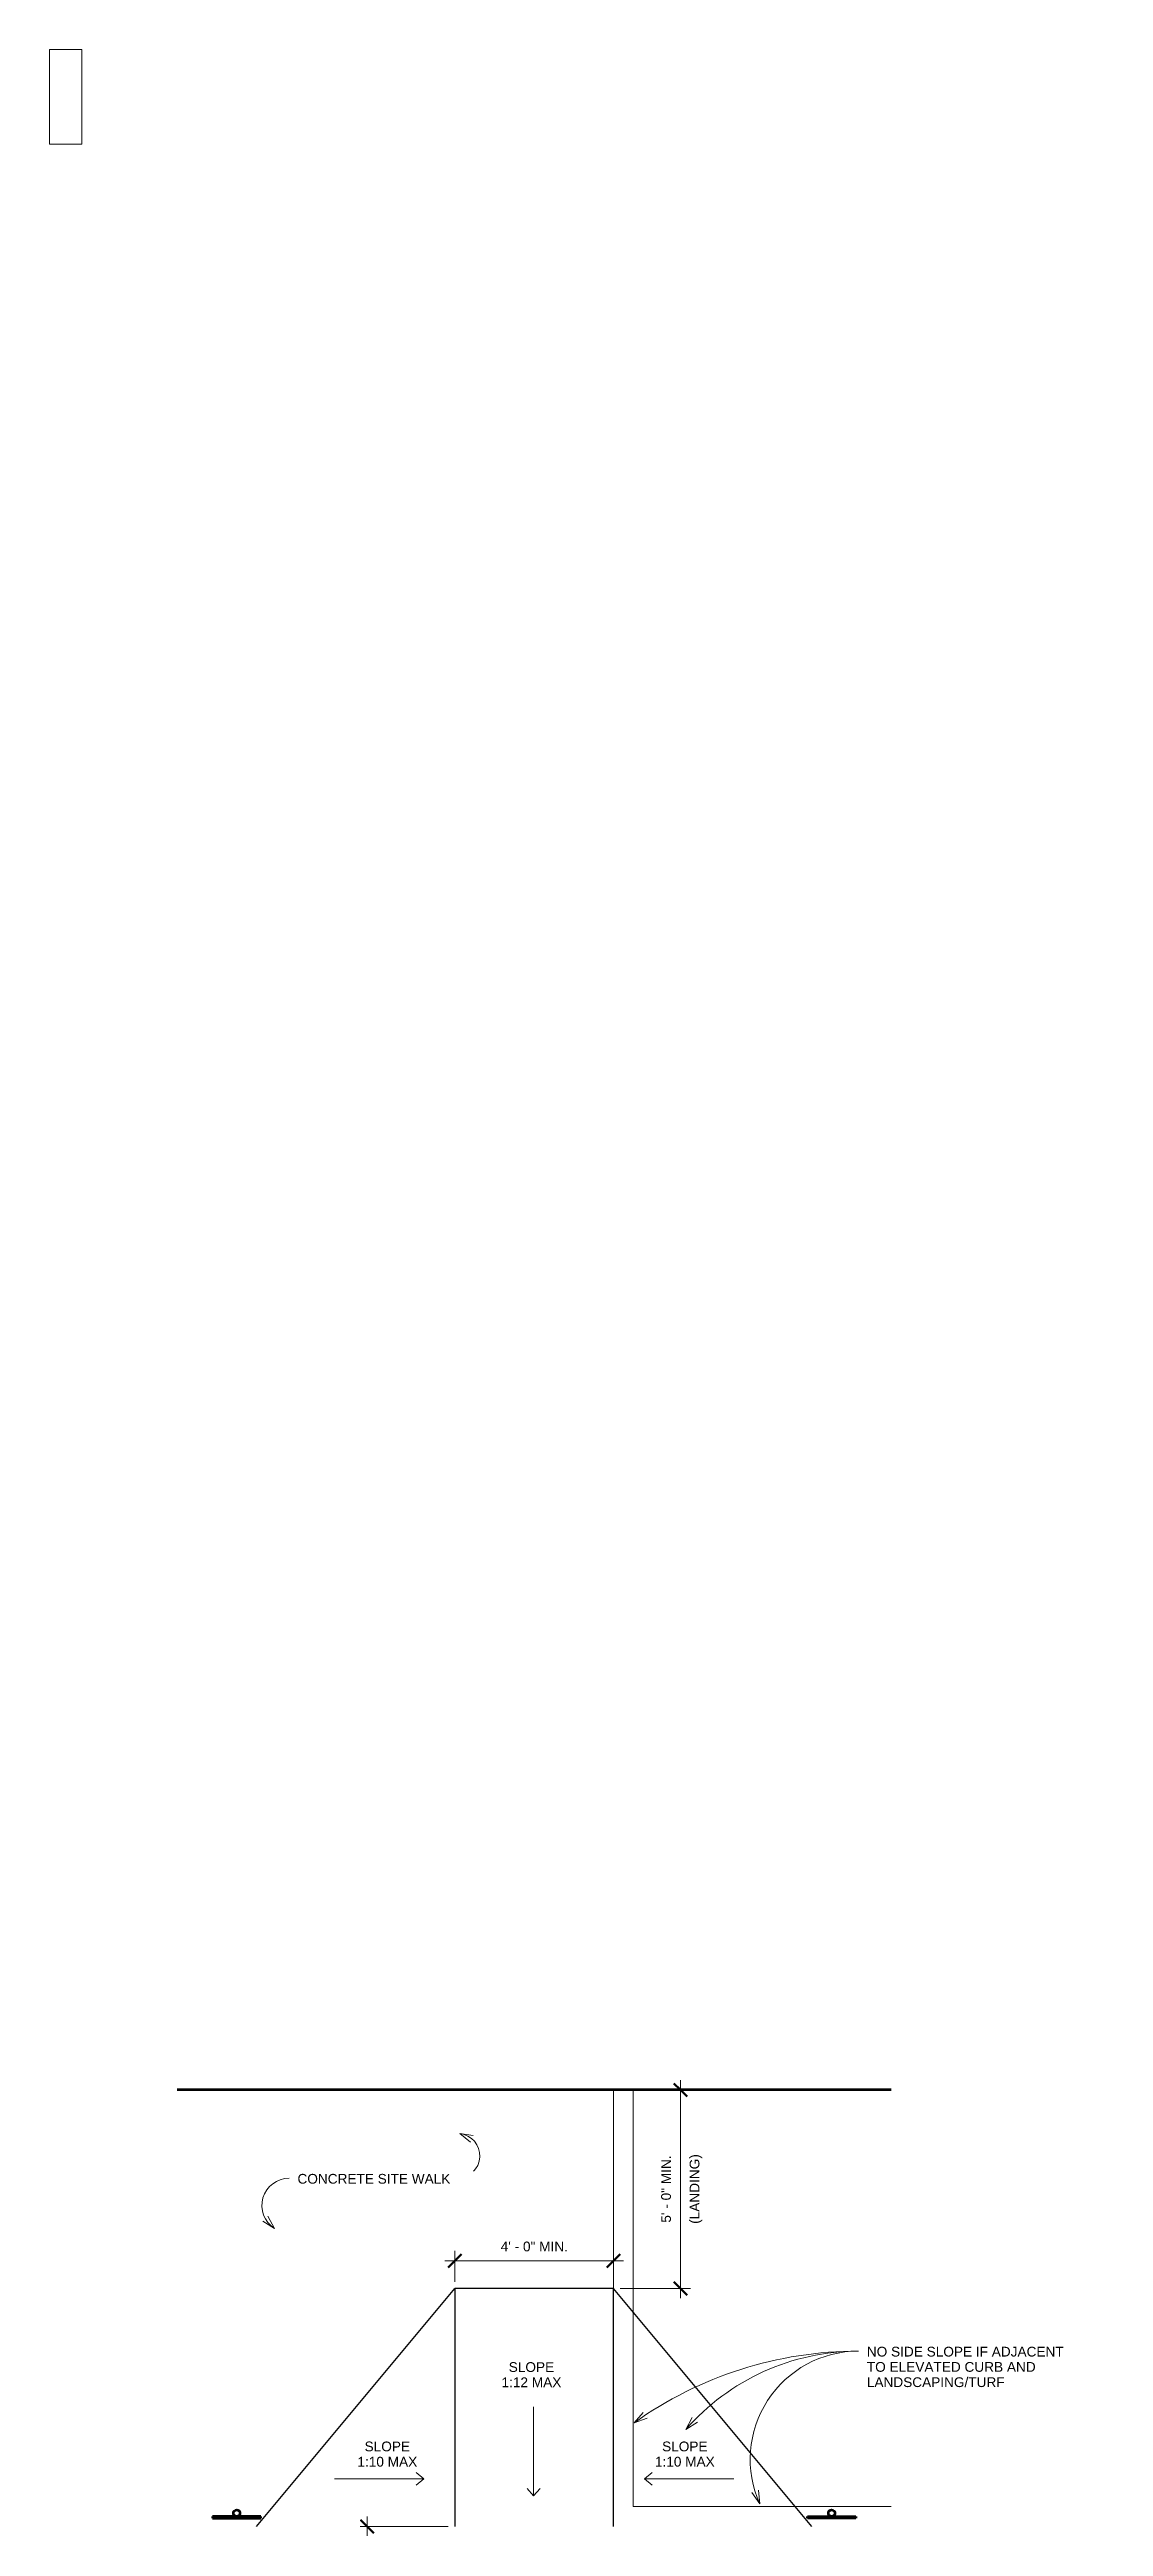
# Model space of a CAD drawing. Header units: inches. Extents: x 1 to 127281, y -26064 to 104775.
# Drawn here: x 34903 to 35222, y 83 to 833 of the extents above; entities that cross this region are included whole.
import ezdxf

# ---------------------------------------------------------------- set-up
doc = ezdxf.new("R2010")
doc.units = ezdxf.units.IN
doc.header["$MEASUREMENT"] = 0
doc.linetypes.add('Hidden 1_8_', pattern=[0.1875, 0.125, -0.0625])
for name, color, linetype, lineweight in [('A-ANNO-DIMS', 211, 'Continuous', 9), ('A-ANNO-DIMS-32', 211, 'Continuous', 9), ('A-DETL-HDLN', 90, 'Hidden 1_8_', 9), ('A-DETL-MEDM', 33, 'Continuous', 30), ('A-DETL-THIN', 151, 'Continuous', 9), ('A-DETL-WIDE', 214, 'Continuous', 70), ('G-ANNO-REFR', 1, 'Continuous', 9), ('G-ANNO-TEXT', 231, 'Continuous', 9)]:
    doc.layers.add(name, color=color, linetype=linetype, lineweight=lineweight)
doc.styles.add('Arial_4', font='arial.ttf', dxfattribs={"height": 2.950599})
doc.dimstyles.new('Linear_-_3_32__Arial_2', dxfattribs={"dimscale": 12, "dimtxt": 3, "dimasz": 0.333333, "dimexe": 0.25, "dimexo": 0.166667, "dimgap": 0.166667, "dimtad": 1, "dimrnd": 0.25, "dimzin": 1, "dimdsep": 46, "dimlunit": 4, "dimtxsty": 'Arial_4', "dimblk1": 'OBLIQUE', "dimblk2": 'OBLIQUE', "dimsah": 1, "dimcen": 0.09, "dimdle": 0.25, "dimazin": 0, "dimtfac": 1, "dimtdec": 4, "dimtix": 1, "dimtmove": 0, "dimatfit": 3, "dimfxl": 1, "dimtvp": 1, "dimtfill": 1, "dimfrac": 2, "dimtolj": 1, "dimtzin": 0, "dimarcsym": 2})
picture_1 = doc.add_image_def('image3.jpg', size_in_pixel=(88, 258))

msp = doc.modelspace()

# ---------------------------------------------------------------- texts
at = {"layer": 'G-ANNO-TEXT', "color": 145, "insert": (35049.049616, 133.11468), "char_height": 2.9505988, "width": 21.564, "attachment_point": 2, "line_spacing_factor": 0.938532, "style": 'Arial_4', "bg_fill": 3, "box_fill_scale": 1.25, "bg_fill_color": 0, "bg_fill_transparency": 0}
msp.add_mtext('SLOPE\\P1:12 MAX', dxfattribs=at)

# ---------------------------------------------------------------- blocks, each defined once
blk = doc.blocks.new('DIMBLOCK109-ADA Curb Ramp')
at = {"layer": 'A-ANNO-DIMS-32'}
for p, q in [((35025.88, 157.43), (35025.88, 166.75)), ((35073.88, 157.43), (35073.88, 166.75)), ((35022.88, 163.75), (35076.88, 163.75)), ((35025.88, 163.75), (35025.88, 157.43)), ((35073.88, 163.75), (35073.88, 157.43))]:
    blk.add_line(p, q, dxfattribs=at)
at = {"layer": 'A-ANNO-DIMS-32', "lineweight": 50}
for p, q in [((35025.88, 163.75), (35027.88, 165.75)), ((35073.88, 163.75), (35075.88, 165.75)), ((35025.88, 163.75), (35023.88, 161.75)), ((35073.88, 163.75), (35071.88, 161.75))]:
    blk.add_line(p, q, dxfattribs=at)
at = {"layer": 'A-ANNO-DIMS-32', "color": 0, "insert": (35039.75, 169.58), "char_height": 2.9506, "width": 24.3138, "attachment_point": 1, "line_spacing_factor": 0.938532, "style": 'Arial_4', "bg_fill": 3, "box_fill_scale": 1.25, "bg_fill_color": 0, "bg_fill_transparency": 0}
blk.add_mtext('4\' - 0" MIN.', dxfattribs=at)
blk = doc.blocks.new('_Oblique')
at = {"color": 0, "linetype": 'ByBlock', "lineweight": -2}
blk.add_line((-0.5, -0.5), (0.5, 0.5), dxfattribs=at)
blk = doc.blocks.new('DIMBLOCK110-ADA Curb Ramp')
at = {"layer": 'A-ANNO-DIMS-32', "lineweight": 50}
for p, q in [((35094.13, 215.43), (35092.13, 217.43)), ((35094.13, 215.43), (35096.13, 213.43)), ((35094.13, 155.43), (35092.13, 157.43)), ((35094.13, 155.43), (35096.13, 153.43))]:
    blk.add_line(p, q, dxfattribs=at)
at = {"layer": 'A-ANNO-DIMS-32'}
for p, q in [((35094.13, 218.43), (35094.13, 152.43)), ((35094.96, 215.43), (35091.13, 215.43)), ((35094.13, 215.43), (35094.96, 215.43)), ((35075.88, 155.43), (35097.13, 155.43)), ((35094.13, 155.43), (35075.88, 155.43))]:
    blk.add_line(p, q, dxfattribs=at)
at = {"layer": 'A-ANNO-DIMS-32', "color": 0, "attachment_point": 1, "rotation": 90, "line_spacing_factor": 0.938532, "style": 'Arial_4', "bg_fill": 3, "box_fill_scale": 1.25, "bg_fill_color": 0, "bg_fill_transparency": 0}
for s, insert, char_height, width in [('5\' - 0" MIN.', (35088.3, 175.3), 2.9506, 24.3138), ('(LANDING)', (35096.92, 174.95), 2.951, 25.1446)]:
    blk.add_mtext(s, dxfattribs=dict(at, insert=insert, char_height=char_height, width=width))
blk = doc.blocks.new('DIMBLOCK112-ADA Curb Ramp')
at = {"layer": 'A-ANNO-DIMS-32'}
for p, q in [((35023.88, 83.43), (34996.36, 83.43)), ((34999.36, -15.57), (34999.36, 86.43)), ((34999.36, 83.43), (35023.88, 83.43)), ((35017.88, -12.57), (34996.36, -12.57)), ((34999.36, -12.57), (35017.88, -12.57))]:
    blk.add_line(p, q, dxfattribs=at)
at = {"layer": 'A-ANNO-DIMS-32', "lineweight": 50}
for p, q in [((34999.36, 83.43), (34997.36, 85.43)), ((34999.36, 83.43), (35001.36, 81.43)), ((34999.36, -12.57), (34997.36, -10.57)), ((34999.36, -12.57), (35001.36, -14.57))]:
    blk.add_line(p, q, dxfattribs=at)
at = {"layer": 'A-ANNO-DIMS-32', "color": 0, "insert": (34993.53, -7.77), "char_height": 2.9506, "width": 103.68, "attachment_point": 1, "rotation": 90, "line_spacing_factor": 0.938532, "style": 'Arial_4', "bg_fill": 3, "box_fill_scale": 1.25, "bg_fill_color": 0, "bg_fill_transparency": 0}
blk.add_mtext('SEE SITE PLAN FOR DIMENSION/LOCATION', dxfattribs=at)

# ---------------------------------------------------------------- linework, layer by layer
at = {"layer": 'A-DETL-HDLN'}
for p, q in [((35073.878114, 155.431846), (35073.878114, 215.431846)), ((35079.878114, 89.431846), (35079.878114, 215.431846)), ((35079.878114, 89.431846), (35157.878114, 89.431846))]:
    msp.add_line(p, q, dxfattribs=at)
at = {"layer": 'A-DETL-MEDM'}
for p, q in [((34965.878114, 83.431846), (35025.878114, 155.431846)), ((35073.878114, 155.431846), (35025.878114, 155.431846)), ((35025.878114, 155.431846), (35025.878114, 83.431846)), ((35073.878114, 83.431846), (35073.878114, 155.431846)), ((35133.878114, 83.431846), (35073.878114, 155.431846))]:
    msp.add_line(p, q, dxfattribs=at)
at = {"layer": 'A-DETL-THIN'}
for p, q in [((35049.725809, 119.647793), (35049.725809, 92.647793)), ((34989.489279, 97.818558), (35016.489279, 97.818558)), ((35016.489279, 97.818558), (35014.184615, 99.739111)), ((35016.489279, 97.818558), (35014.184615, 95.898005)), ((35083.266949, 97.818558), (35085.571612, 99.739111)), ((35110.266949, 97.818558), (35083.266949, 97.818558)), ((35083.266949, 97.818558), (35085.571612, 95.898005)), ((35049.725809, 92.647793), (35047.805255, 94.952457)), ((35049.725809, 92.647793), (35051.646362, 94.952457))]:
    msp.add_line(p, q, dxfattribs=at)
at = {"layer": 'A-DETL-WIDE'}
for p, q in [((35157.878114, 215.431846), (34941.878114, 215.431846)), ((34967.14919, 86.431846), (34952.607037, 86.431846)), ((34952.607037, 86.431846), (34952.607037, 85.931846)), ((34952.607037, 85.931846), (34967.14919, 85.931846)), ((34967.14919, 85.931846), (34967.14919, 86.431846)), ((35132.607037, 86.431846), (35147.14919, 86.431846)), ((35132.607037, 85.931846), (35132.607037, 86.431846)), ((35147.14919, 85.931846), (35132.607037, 85.931846)), ((35147.14919, 86.431846), (35147.14919, 85.931846))]:
    msp.add_line(p, q, dxfattribs=at)
for centre in [(34959.878114, 87.431846), (35139.878114, 87.431846)]:
    msp.add_circle(centre, 1, dxfattribs=at)
at = {"layer": 'G-ANNO-TEXT', "color": 145}
for p, q in [((35027.359052, 202.252015), (35031.459885, 201.675896)), ((35027.359052, 202.252015), (35030.622418, 199.702664)), ((34971.316543, 173.590495), (34967.784044, 175.75156)), ((34971.316543, 173.590495), (34969.337842, 177.228281)), ((35080.137112, 114.776656), (35082.827602, 117.924673)), ((35080.137112, 114.776656), (35084.041153, 116.157673)), ((35118.112986, 90.31972), (35115.696622, 93.682744)), ((35118.112986, 90.31972), (35117.701866, 94.440366))]:
    msp.add_line(p, q, dxfattribs=at)
for centre, radius, start, end in [((35026.671235, 195.512155), 6.774865, 270, 84.173019206), ((34975.711235, 180.526355), 8.210936, 90, 237.640877302), ((35147.963408, 19.550463), 116.91208, 90, 125.460945337), ((35147.963408, 103.735808), 32.726734, 90, 204.20124042)]:
    msp.add_arc(centre, radius, start, end, dxfattribs=at)

msp.set_redraw_order([(e.dxf.handle, doc.entitydb.next_handle()) for e in msp.query("TEXT MTEXT ATTDEF DIMENSION ARC_DIMENSION")])  # texts and dimensions are drawn at this point

# ---------------------------------------------------------------- pictures from other files: only their frames are drawn
at = {"layer": 'G-ANNO-REFR'}
image = msp.add_image(picture_1, insert=(34903.260884, 803.851793), size_in_units=(9.777778, 28.666667), dxfattribs=at)
image.dxf.flags = 7

# ---------------------------------------------------------------- next in the draw order: texts
at = {"layer": 'G-ANNO-TEXT', "color": 145, "char_height": 2.9505988, "line_spacing_factor": 0.938532, "style": 'Arial_4', "bg_fill": 3, "box_fill_scale": 1.25, "bg_fill_color": 0, "bg_fill_transparency": 0}
for s, insert, width, attachment_point in [('CONCRETE SITE WALK', (34978.271235, 190.049428), 55.008, 1), ('SLOPE\\P1:10 MAX', (35005.452549, 109.10907), 21.564, 2), ('SLOPE\\P1:10 MAX', (35095.452549, 109.10907), 21.564, 2)]:
    msp.add_mtext(s, dxfattribs=dict(at, insert=insert, width=width, attachment_point=attachment_point))

# ---------------------------------------------------------------- next in the draw order: dimensions: what is measured, and where the dimension line sits
at = {"layer": 'A-ANNO-DIMS'}
dim = msp.add_linear_dim(base=(35073.878114, 163.748071), p1=(35025.878114, 155.431846), p2=(35073.878114, 155.431846), dimstyle='Linear_-_3_32__Arial_2', override={"dimpost": '<>MIN.', "dimfxl": 48}, dxfattribs=at)
dim.commit()
dim.dimension.update_dxf_attribs({"geometry": 'DIMBLOCK109-ADA Curb Ramp', "text_midpoint": (35049.878114, 167.254567)})
dim = msp.add_linear_dim(base=(34999.355937, 83.431846), p1=(35019.878114, -12.568154), p2=(35025.878114, 83.431846), angle=90, text='SEE SITE PLAN FOR DIMENSION/LOCATION', dimstyle='Linear_-_3_32__Arial_2', override={"dimpost": '<>', "dimfxl": 96.187317}, dxfattribs=at)
dim.commit()
dim.dimension.update_dxf_attribs({"geometry": 'DIMBLOCK112-ADA Curb Ramp', "text_midpoint": (34995.829315, 35.431846)})

# ---------------------------------------------------------------- next in the draw order: linework, layer by layer
at = {"layer": 'G-ANNO-TEXT', "color": 145}
for q in [(35097.684175, 116.402849), (35099.257498, 114.946948)]:
    msp.add_line((35095.754087, 112.739039), q, dxfattribs=at)
msp.add_arc((35147.963408, 67.151156), 69.311386, 90, 138.873345648, dxfattribs=at)

# ---------------------------------------------------------------- next in the draw order: dimensions: what is measured, and where the dimension line sits
at = {"layer": 'A-ANNO-DIMS'}
dim = msp.add_linear_dim(base=(35094.129458, 155.431846), p1=(35096.957885, 215.431846), p2=(35073.878114, 155.431846), angle=90, text='<>\\X(LANDING)', dimstyle='Linear_-_3_32__Arial_2', override={"dimpost": '<>MIN.', "dimfxl": 64.285892}, dxfattribs=at)
dim.commit()
dim.dimension.update_dxf_attribs({"geometry": 'DIMBLOCK110-ADA Curb Ramp', "text_midpoint": (35094.129458, 185.431846)})

# ---------------------------------------------------------------- next in the draw order: texts
at = {"layer": 'G-ANNO-TEXT', "color": 145, "insert": (35150.523408, 137.77468), "char_height": 2.9505988, "width": 70.848, "attachment_point": 1, "line_spacing_factor": 0.938532, "style": 'Arial_4', "bg_fill": 3, "box_fill_scale": 1.25, "bg_fill_color": 0, "bg_fill_transparency": 0}
msp.add_mtext('NO SIDE SLOPE IF ADJACENT\\PTO ELEVATED CURB AND\\PLANDSCAPING/TURF', dxfattribs=at)

doc.saveas('drawing.dxf')
